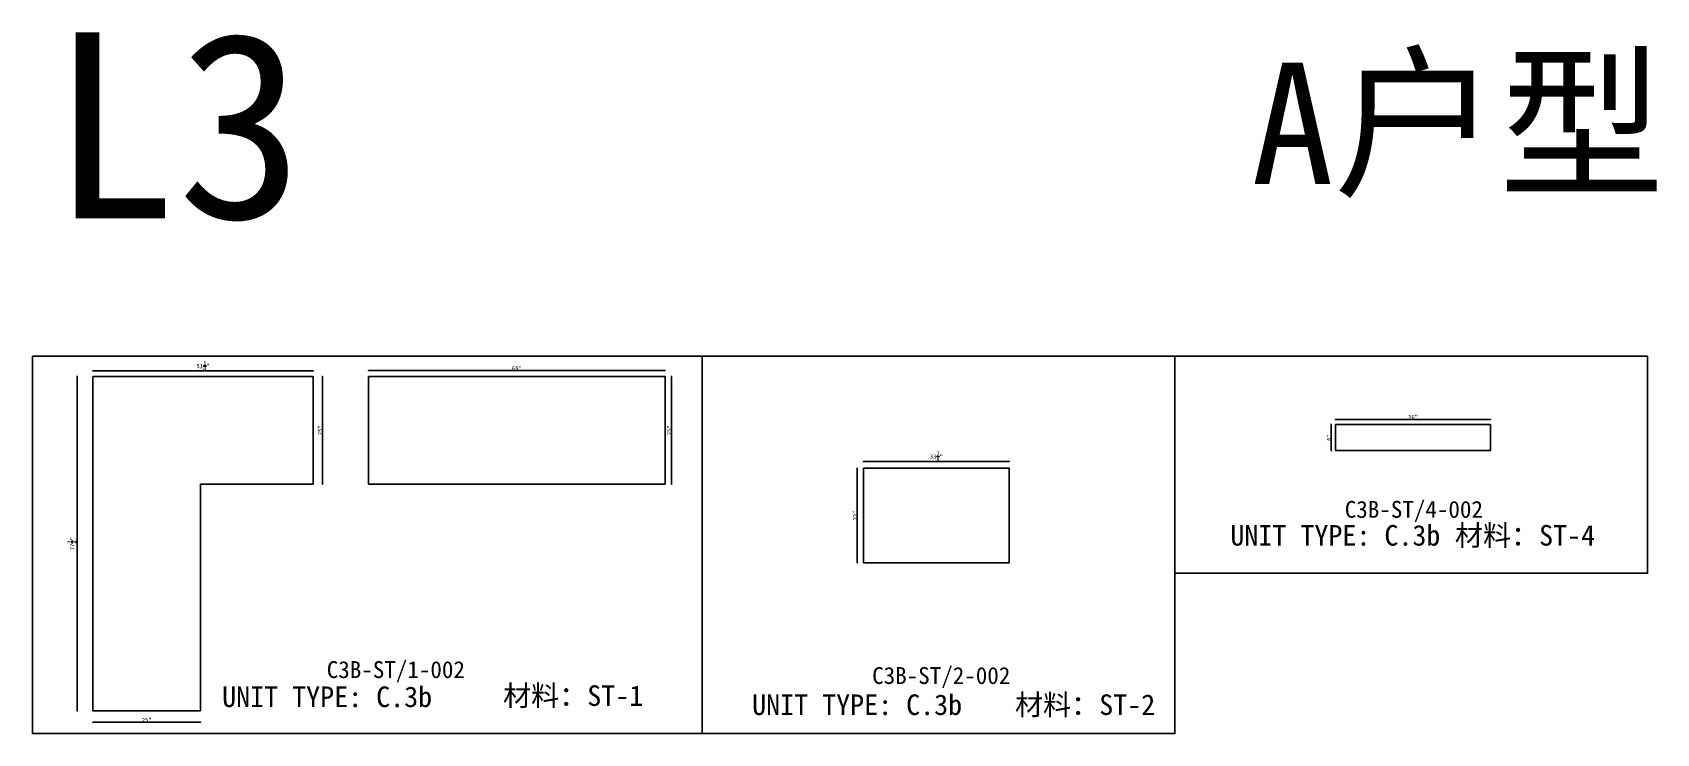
# Model space of a CAD drawing. Header units: millimetres. Extents: x -46966 to 138077, y -48408 to 2116.
# Drawn here: x 3188 to 12781, y -2182 to 1961 of the extents above; entities that cross this region are included whole.
import ezdxf
from ezdxf.enums import TextEntityAlignment as Align

# ---------------------------------------------------------------- set-up
doc = ezdxf.new("R2010")
doc.units = ezdxf.units.MM
doc.layers.add('PART_NUMBER', color=3, linetype='Continuous')
doc.styles.add('样式 1', font='')
doc.styles.get('样式 1').set_extended_font_data('NSimSun')
doc.dimstyles.new('副本 ISO-25', dxfattribs={"dimtxt": 25, "dimasz": 10, "dimexe": 1.5, "dimexo": 0.5, "dimtad": 1, "dimlfac": 0.03937, "dimlunit": 5, "dimtxsty": '样式 1', "dimblk": 'ARCHTICK', "dimcen": 2.5, "dimclrd": 256, "dimclrt": 1, "dimazin": 3, "dimtfac": 1, "dimtmove": 0, "dimatfit": 3, "dimfxlon": 1})

msp = doc.modelspace()

# ---------------------------------------------------------------- texts
at = {"style": '样式 1'}
for s, height, p in [('L3', 1098.6712, (3295.042, 862.818)), ('A户型', 716.2262, (10387.068, 1066.337)), ('UNIT TYPE: C.3b', 121.5865, (10263.906, -1071.51)), ('材料：ST-4', 121.5865, (11590.187, -1071.51)), ('UNIT TYPE: C.3b', 121.5865, (4307.957, -2025.642)), ('材料：ST-1', 121.5865, (5967.243, -2018.987)), ('UNIT TYPE: C.3b', 121.5865, (7438.731, -2072.615)), ('材料：ST-2', 121.5865, (8991.456, -2072.615))]:
    msp.add_text(s, height=height, dxfattribs=at).set_placement(p)
at = {"layer": 'PART_NUMBER', "color": 3, "style": '样式 1'}
for s, p in [('C3B-ST/4-002', (11347.731, -857.184)), ('C3B-ST/1-002', (5333.975, -1804.353)), ('C3B-ST/2-002', (8555.857, -1839.353))]:
    msp.add_text(s, height=100, dxfattribs=at).set_placement(p, align=Align.MIDDLE_CENTER)

# ---------------------------------------------------------------- blocks, each defined once
blk = doc.blocks.new('_ArchTick')
at = {"color": 0, "linetype": 'ByBlock', "const_width": 0.15}
blk.add_lwpolyline([(-0.5, -0.5), (0.5, 0.5)], dxfattribs=at)
blk = doc.blocks.new('*D527')
at = {"color": 0, "lineweight": -2, "transparency": 16777216}
for p, q in [((6961.3, -72.5), (6963.8, -72.5)), ((6961.3, -707.5), (6963.8, -707.5))]:
    blk.add_line(p, q, dxfattribs=at)
at = {"lineweight": -2, "transparency": 16777216}
blk.add_line((6962.3, -707.5), (6962.3, -72.5), dxfattribs=at)
at = {"layer": 'Defpoints', "color": 0, "transparency": 16777216}
for p in [(6925.4, -72.5), (6962.3, -72.5), (6925.4, -707.5)]:
    blk.add_point(p, dxfattribs=at)
at = {"lineweight": -2, "transparency": 16777216, "xscale": 10, "yscale": 10, "zscale": 10}
for p, rotation in [((6962.3, -72.5), 90), ((6962.3, -707.5), 270)]:
    blk.add_blockref('_ArchTick', p, dxfattribs=dict(at, rotation=rotation))
at = {"color": 1, "transparency": 16777216, "insert": (6949.2, -390), "char_height": 25, "attachment_point": 5, "rotation": 90, "style": '样式 1'}
blk.add_mtext('\\A1;25"', dxfattribs=at)
blk = doc.blocks.new('*D528')
at = {"color": 0, "lineweight": -2, "transparency": 16777216}
for p, q in [((5172.8, -37.2), (5172.8, -34.7)), ((6925.4, -37.2), (6925.4, -34.7))]:
    blk.add_line(p, q, dxfattribs=at)
at = {"lineweight": -2, "transparency": 16777216}
blk.add_line((6925.4, -36.2), (5172.8, -36.2), dxfattribs=at)
at = {"layer": 'Defpoints', "color": 0, "transparency": 16777216}
for p in [(5172.8, -36.2), (5172.8, -72.5), (6925.4, -72.5)]:
    blk.add_point(p, dxfattribs=at)
at = {"lineweight": -2, "transparency": 16777216, "xscale": 10, "yscale": 10, "zscale": 10, "rotation": 180}
blk.add_blockref('_ArchTick', (5172.8, -36.2), dxfattribs=at)
at = {"lineweight": -2, "transparency": 16777216, "xscale": 10, "yscale": 10, "zscale": 10}
blk.add_blockref('_ArchTick', (6925.4, -36.2), dxfattribs=at)
at = {"color": 1, "transparency": 16777216, "insert": (6049.1, -23), "char_height": 25, "attachment_point": 5, "style": '样式 1'}
blk.add_mtext('\\A1;69"', dxfattribs=at)
blk = doc.blocks.new('*D529')
at = {"color": 0, "lineweight": -2, "transparency": 16777216}
for p, q in [((3544.8, -40.4), (3544.8, -37.9)), ((4846.5, -40.4), (4846.5, -37.9))]:
    blk.add_line(p, q, dxfattribs=at)
at = {"lineweight": -2, "transparency": 16777216}
blk.add_line((4846.5, -39.4), (3544.8, -39.4), dxfattribs=at)
at = {"layer": 'Defpoints', "color": 0, "transparency": 16777216}
for p in [(3544.8, -39.4), (3544.8, -72.5), (4846.5, -72.5)]:
    blk.add_point(p, dxfattribs=at)
at = {"lineweight": -2, "transparency": 16777216, "xscale": 10, "yscale": 10, "zscale": 10, "rotation": 180}
blk.add_blockref('_ArchTick', (3544.8, -39.4), dxfattribs=at)
at = {"lineweight": -2, "transparency": 16777216, "xscale": 10, "yscale": 10, "zscale": 10}
blk.add_blockref('_ArchTick', (4846.5, -39.4), dxfattribs=at)
at = {"color": 1, "transparency": 16777216, "insert": (4195.6, -10.3), "char_height": 25, "attachment_point": 5, "style": '样式 1'}
blk.add_mtext('\\A1;51{\\H1x;\\S1/4;}"', dxfattribs=at)
blk = doc.blocks.new('*D530')
at = {"color": 0, "lineweight": -2, "transparency": 16777216}
for p, q in [((4899, -72.5), (4901.5, -72.5)), ((4899, -707.5), (4901.5, -707.5))]:
    blk.add_line(p, q, dxfattribs=at)
at = {"lineweight": -2, "transparency": 16777216}
blk.add_line((4900, -707.5), (4900, -72.5), dxfattribs=at)
at = {"layer": 'Defpoints', "color": 0, "transparency": 16777216}
for p in [(4846.5, -72.5), (4900, -72.5), (4846.5, -707.5)]:
    blk.add_point(p, dxfattribs=at)
at = {"lineweight": -2, "transparency": 16777216, "xscale": 10, "yscale": 10, "zscale": 10}
for p, rotation in [((4900, -72.5), 90), ((4900, -707.5), 270)]:
    blk.add_blockref('_ArchTick', p, dxfattribs=dict(at, rotation=rotation))
at = {"color": 1, "transparency": 16777216, "insert": (4886.8, -390), "char_height": 25, "attachment_point": 5, "rotation": 90, "style": '样式 1'}
blk.add_mtext('\\A1;25"', dxfattribs=at)
blk = doc.blocks.new('*D531')
at = {"color": 0, "lineweight": -2, "transparency": 16777216}
for p, q in [((3544.8, -2114.8), (3544.8, -2117.3)), ((4179.8, -2114.8), (4179.8, -2117.3))]:
    blk.add_line(p, q, dxfattribs=at)
at = {"lineweight": -2, "transparency": 16777216}
blk.add_line((3544.8, -2115.8), (4179.8, -2115.8), dxfattribs=at)
at = {"layer": 'Defpoints', "color": 0, "transparency": 16777216}
for p in [(3544.8, -2047.3), (4179.8, -2047.3), (4179.8, -2115.8)]:
    blk.add_point(p, dxfattribs=at)
at = {"lineweight": -2, "transparency": 16777216, "xscale": 10, "yscale": 10, "zscale": 10, "rotation": 180}
blk.add_blockref('_ArchTick', (3544.8, -2115.8), dxfattribs=at)
at = {"lineweight": -2, "transparency": 16777216, "xscale": 10, "yscale": 10, "zscale": 10}
blk.add_blockref('_ArchTick', (4179.8, -2115.8), dxfattribs=at)
at = {"color": 1, "transparency": 16777216, "insert": (3862.3, -2102.6), "char_height": 25, "attachment_point": 5, "style": '样式 1'}
blk.add_mtext('\\A1;25"', dxfattribs=at)
blk = doc.blocks.new('*D532')
at = {"color": 0, "lineweight": -2, "transparency": 16777216}
for p, q in [((3452.5, -72.5), (3450, -72.5)), ((3452.5, -2047.3), (3450, -2047.3))]:
    blk.add_line(p, q, dxfattribs=at)
at = {"lineweight": -2, "transparency": 16777216}
blk.add_line((3451.5, -2047.3), (3451.5, -72.5), dxfattribs=at)
at = {"layer": 'Defpoints', "color": 0, "transparency": 16777216}
for p in [(3451.5, -72.5), (3544.8, -72.5), (3544.8, -2047.3)]:
    blk.add_point(p, dxfattribs=at)
at = {"lineweight": -2, "transparency": 16777216, "xscale": 10, "yscale": 10, "zscale": 10}
for p, rotation in [((3451.5, -72.5), 90), ((3451.5, -2047.3), 270)]:
    blk.add_blockref('_ArchTick', p, dxfattribs=dict(at, rotation=rotation))
at = {"color": 1, "transparency": 16777216, "insert": (3422.4, -1059.9), "char_height": 25, "attachment_point": 5, "rotation": 90, "style": '样式 1'}
blk.add_mtext('\\A1;77{\\H1x;\\S3/4;}"', dxfattribs=at)
blk = doc.blocks.new('*D533')
at = {"color": 0, "lineweight": -2, "transparency": 16777216}
for p, q in [((8096.8, -575.6), (8096.8, -573.1)), ((8957.2, -575.6), (8957.2, -573.1))]:
    blk.add_line(p, q, dxfattribs=at)
at = {"lineweight": -2, "transparency": 16777216}
blk.add_line((8096.8, -574.6), (8957.2, -574.6), dxfattribs=at)
at = {"layer": 'Defpoints', "color": 0, "transparency": 16777216}
for p in [(8957.2, -574.6), (8096.8, -614), (8957.2, -614)]:
    blk.add_point(p, dxfattribs=at)
at = {"lineweight": -2, "transparency": 16777216, "xscale": 10, "yscale": 10, "zscale": 10, "rotation": 180}
blk.add_blockref('_ArchTick', (8096.8, -574.6), dxfattribs=at)
at = {"lineweight": -2, "transparency": 16777216, "xscale": 10, "yscale": 10, "zscale": 10}
blk.add_blockref('_ArchTick', (8957.2, -574.6), dxfattribs=at)
at = {"color": 1, "transparency": 16777216, "insert": (8527, -545.5), "char_height": 25, "attachment_point": 5, "style": '样式 1'}
blk.add_mtext('\\A1;33{\\H1x;\\S7/8;}"', dxfattribs=at)
blk = doc.blocks.new('*D534')
at = {"color": 0, "lineweight": -2, "transparency": 16777216}
for p, q in [((8061.2, -614), (8058.7, -614)), ((8061.2, -1172.8), (8058.7, -1172.8))]:
    blk.add_line(p, q, dxfattribs=at)
at = {"lineweight": -2, "transparency": 16777216}
blk.add_line((8060.2, -614), (8060.2, -1172.8), dxfattribs=at)
at = {"layer": 'Defpoints', "color": 0, "transparency": 16777216}
for p in [(8096.8, -614), (8060.2, -1172.8), (8096.8, -1172.8)]:
    blk.add_point(p, dxfattribs=at)
at = {"lineweight": -2, "transparency": 16777216, "xscale": 10, "yscale": 10, "zscale": 10}
for p, rotation in [((8060.2, -614), 90), ((8060.2, -1172.8), 270)]:
    blk.add_blockref('_ArchTick', p, dxfattribs=dict(at, rotation=rotation))
at = {"color": 1, "transparency": 16777216, "insert": (8047, -893.4), "char_height": 25, "attachment_point": 5, "rotation": 90, "style": '样式 1'}
blk.add_mtext('\\A1;22"', dxfattribs=at)
blk = doc.blocks.new('*D537')
at = {"color": 0, "lineweight": -2, "transparency": 16777216}
for p, q in [((10885.6, -326.5), (10885.6, -324)), ((11800, -326.5), (11800, -324))]:
    blk.add_line(p, q, dxfattribs=at)
at = {"lineweight": -2, "transparency": 16777216}
blk.add_line((10885.6, -325.5), (11800, -325.5), dxfattribs=at)
at = {"layer": 'Defpoints', "color": 0, "transparency": 16777216}
for p in [(10885.6, -356.4), (11800, -325.5), (11800, -356.4)]:
    blk.add_point(p, dxfattribs=at)
at = {"lineweight": -2, "transparency": 16777216, "xscale": 10, "yscale": 10, "zscale": 10, "rotation": 180}
blk.add_blockref('_ArchTick', (10885.6, -325.5), dxfattribs=at)
at = {"lineweight": -2, "transparency": 16777216, "xscale": 10, "yscale": 10, "zscale": 10}
blk.add_blockref('_ArchTick', (11800, -325.5), dxfattribs=at)
at = {"color": 1, "transparency": 16777216, "insert": (11342.8, -312.4), "char_height": 25, "attachment_point": 5, "style": '样式 1'}
blk.add_mtext('\\A1;36"', dxfattribs=at)
blk = doc.blocks.new('*D538')
at = {"color": 0, "lineweight": -2, "transparency": 16777216}
for p, q in [((10860.8, -356.4), (10858.3, -356.4)), ((10860.8, -508.8), (10858.3, -508.8))]:
    blk.add_line(p, q, dxfattribs=at)
at = {"lineweight": -2, "transparency": 16777216}
blk.add_line((10859.8, -508.8), (10859.8, -356.4), dxfattribs=at)
at = {"layer": 'Defpoints', "color": 0, "transparency": 16777216}
for p in [(10859.8, -356.4), (10885.6, -356.4), (10885.6, -508.8)]:
    blk.add_point(p, dxfattribs=at)
at = {"lineweight": -2, "transparency": 16777216, "xscale": 10, "yscale": 10, "zscale": 10}
for p, rotation in [((10859.8, -356.4), 90), ((10859.8, -508.8), 270)]:
    blk.add_blockref('_ArchTick', p, dxfattribs=dict(at, rotation=rotation))
at = {"color": 1, "transparency": 16777216, "insert": (10846.6, -432.6), "char_height": 25, "attachment_point": 5, "rotation": 90, "style": '样式 1'}
blk.add_mtext('\\A1;6"', dxfattribs=at)

# ---------------------------------------------------------------- dimensions: what is measured, and where the dimension line sits
for base, p1, p2, angle, picture, middle in [((3544.763, -39.359), (4846.513, -72.492), (3544.763, -72.492), 180, '*D529', (4195.638, -10.336)), ((3451.541, -72.492), (3544.763, -2047.342), (3544.763, -72.492), 90, '*D532', (3422.447, -1059.917)), ((4899.958, -72.492), (4846.513, -707.492), (4846.513, -72.492), 90, '*D530', (4886.833, -389.992)), ((5172.808, -36.162), (6925.408, -72.492), (5172.808, -72.492), 180, '*D528', (6049.108, -23.037)), ((6962.348, -72.492), (6925.408, -707.492), (6925.408, -72.492), 90, '*D527', (6949.223, -389.992)), ((10859.763, -356.353), (10885.598, -508.753), (10885.598, -356.353), 90, '*D538', (10846.638, -432.553)), ((8060.157, -1172.834), (8096.803, -614.034), (8096.803, -1172.834), 90, '*D534', (8047.032, -893.434)), ((4179.763, -2115.758), (3544.763, -2047.342), (4179.763, -2047.342), 180, '*D531', (3862.263, -2102.633))]:
    dim = msp.add_linear_dim(base=base, p1=p1, p2=p2, angle=angle, dimstyle='副本 ISO-25')
    dim.commit()
    dim.dimension.update_dxf_attribs({"geometry": picture, "text_midpoint": middle})
for base, p1, p2, picture, middle in [((11799.998, -325.518), (10885.598, -356.353), (11799.998, -356.353), '*D537', (11342.798, -312.393)), ((8957.228, -574.607), (8096.803, -614.034), (8957.228, -614.034), '*D533', (8527.015, -545.514))]:
    dim = msp.add_linear_dim(base=base, p1=p1, p2=p2, dimstyle='副本 ISO-25')
    dim.commit()
    dim.dimension.update_dxf_attribs({"geometry": picture, "text_midpoint": middle})

# ---------------------------------------------------------------- linework, layer by layer
at = {"color": 1}
for points in [[(3187.523, 47.383), (7144.404, 47.383), (7144.404, -2182.184), (3187.523, -2182.184)], [(7144.404, -2182.184), (9936.279, -2182.184), (9936.279, 47.383), (7144.404, 47.383)], [(9936.279, 47.383), (12728.153, 47.383), (12728.153, -1235.015), (9936.279, -1235.015)]]:
    msp.add_lwpolyline(points, close=True, dxfattribs=at)
for points in [[(3544.763, -72.492), (4846.513, -72.492), (4846.513, -707.492), (4179.763, -707.492), (4179.763, -2047.342), (3544.763, -2047.342)], [(6925.408, -707.492), (5172.808, -707.492), (5172.808, -72.492), (6925.408, -72.492)], [(10885.598, -356.353), (11799.998, -356.353), (11799.998, -508.753), (10885.598, -508.753)], [(8096.803, -614.034), (8957.228, -614.034), (8957.228, -1172.834), (8096.803, -1172.834)]]:
    msp.add_lwpolyline(points, close=True)

msp.set_redraw_order([(e.dxf.handle, doc.entitydb.next_handle()) for e in msp.query("TEXT MTEXT ATTDEF DIMENSION ARC_DIMENSION")])  # texts and dimensions are drawn at this point

doc.saveas('drawing.dxf')
